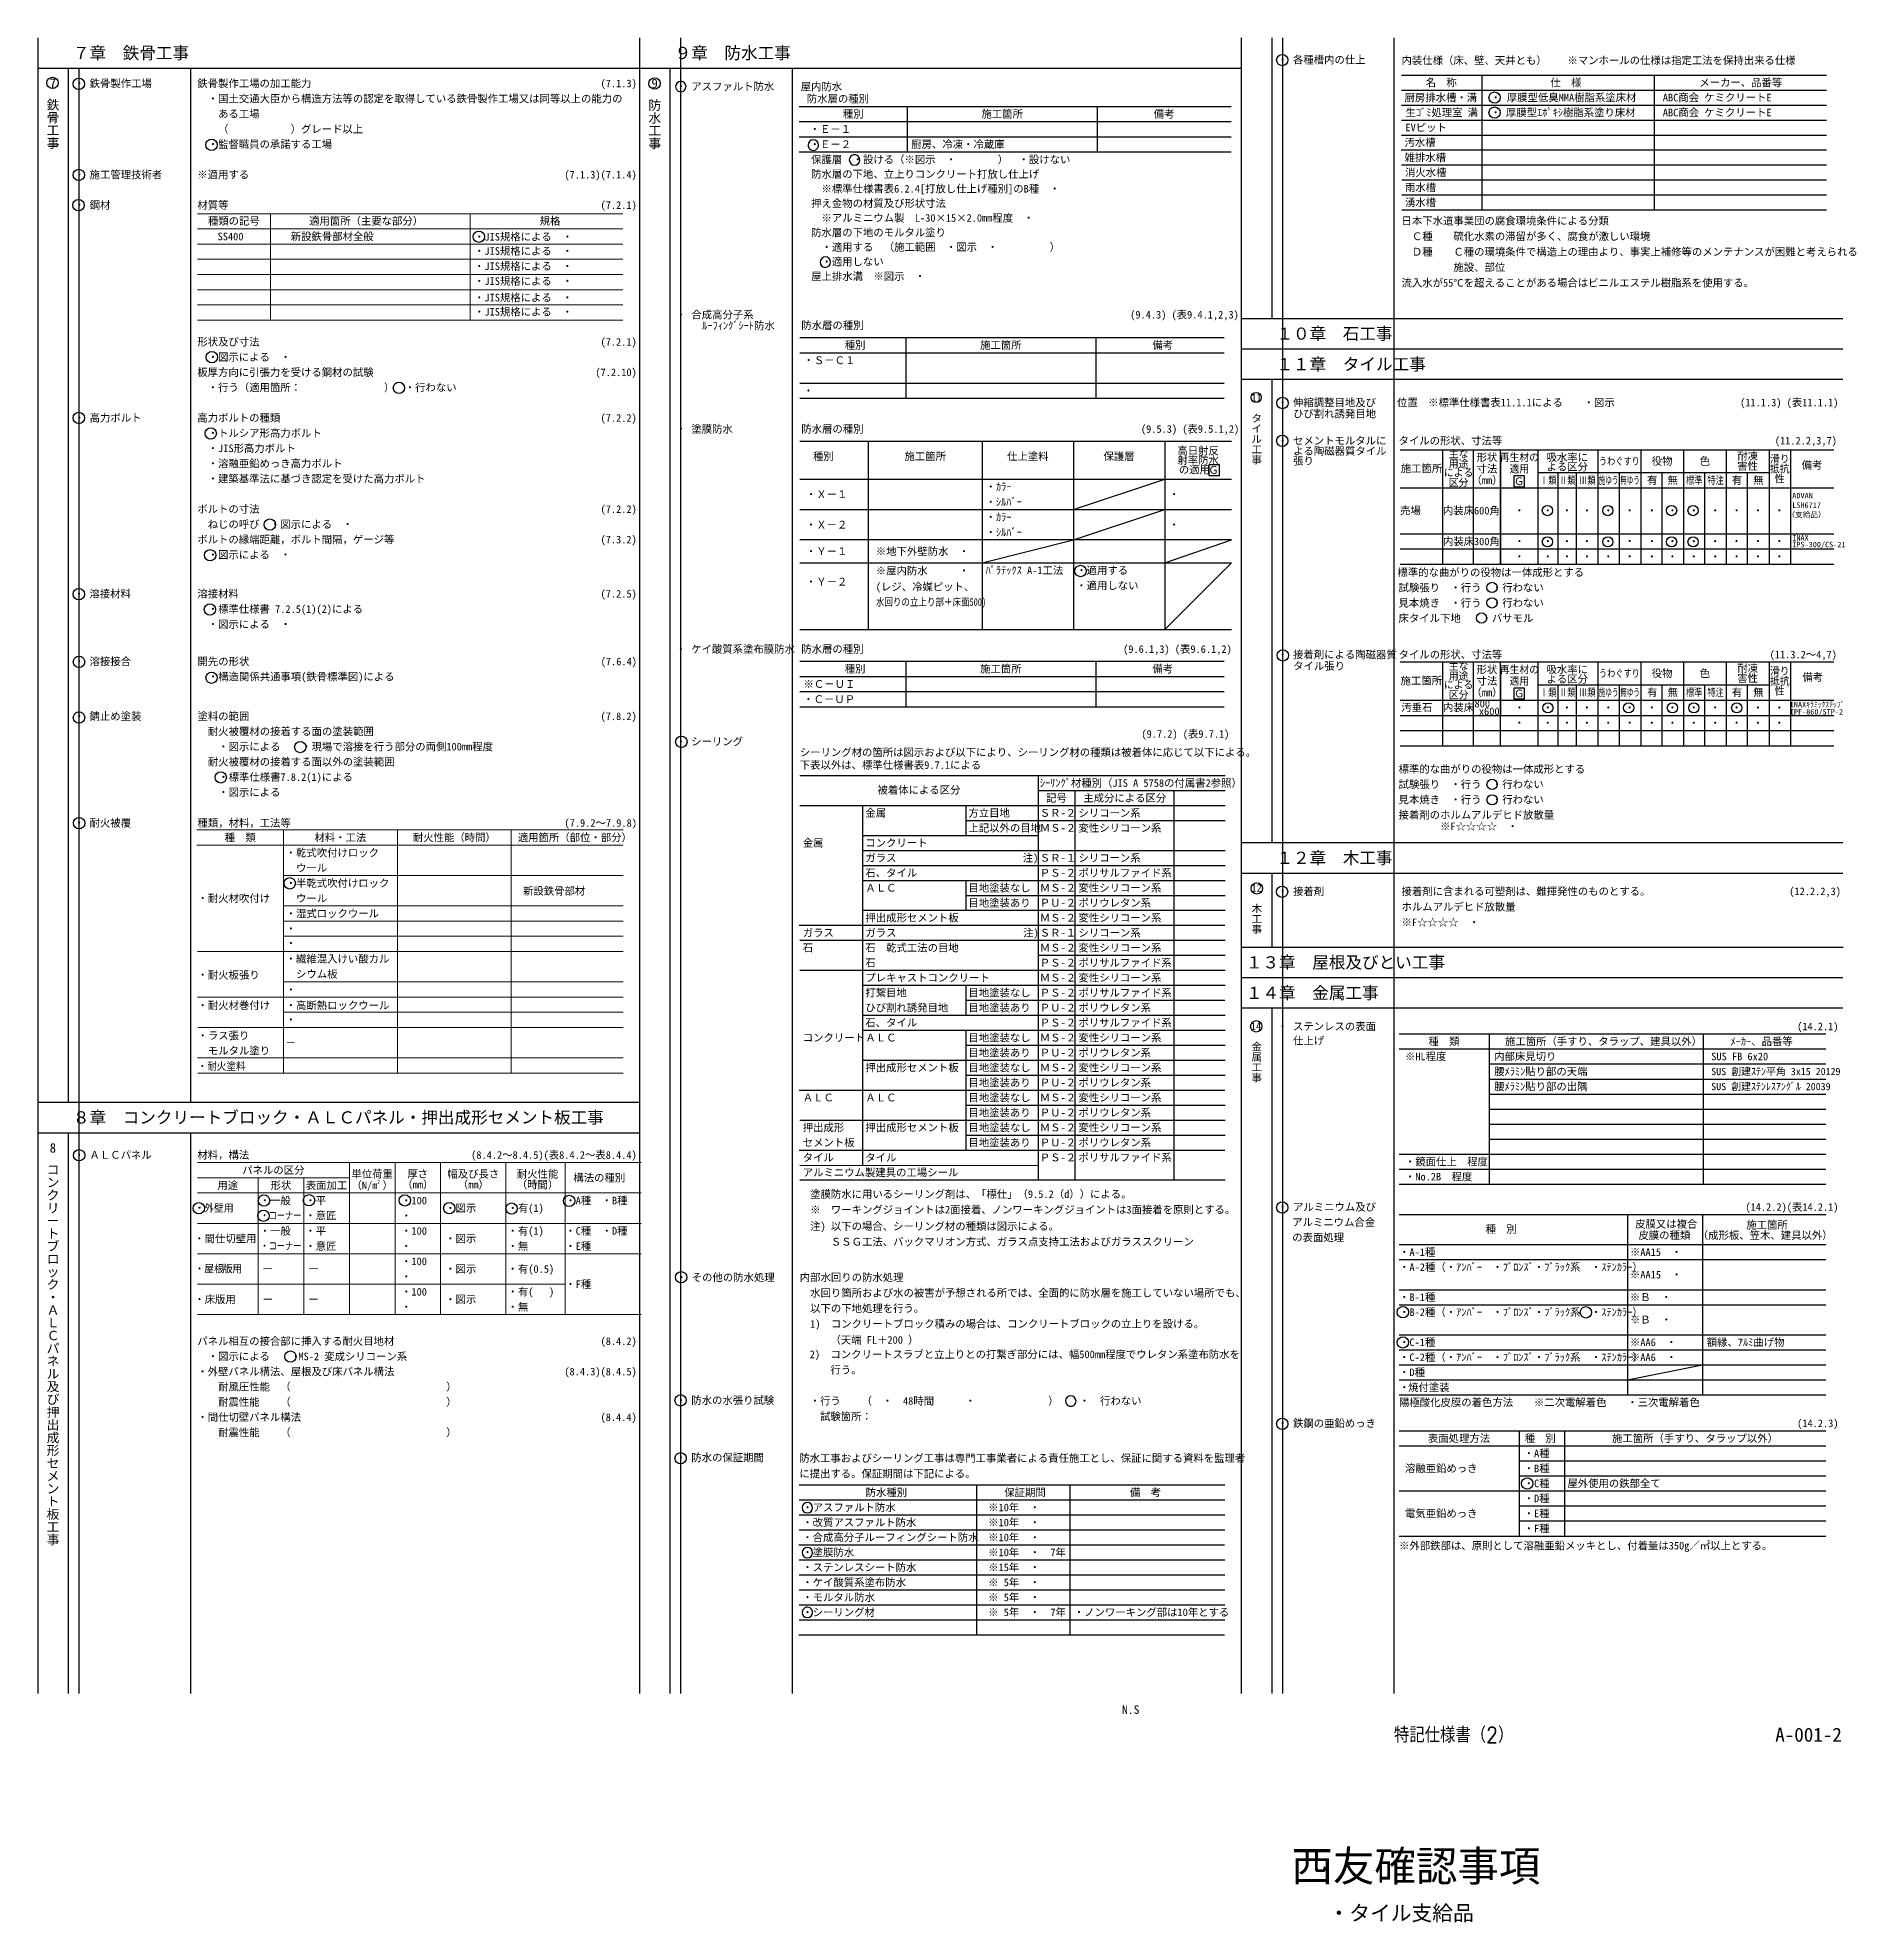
# Model space of a CAD drawing. Header units: millimetres. Extents: x 1 to 4376, y -95 to 584.
# Drawn here: x 1113 to 1711, y -36 to 584 of the extents above; entities that cross this region are included whole.
import ezdxf
from ezdxf.enums import TextEntityAlignment as Align

# ---------------------------------------------------------------- set-up
doc = ezdxf.new("R2010")
doc.units = ezdxf.units.MM
doc.header["$LTSCALE"] = 0.2
doc.layers.get('Defpoints').update_dxf_attribs({"color": 40})
for name, color, linetype in [('A_タイトル枠', 7, 'Continuous'), ('中枠', 6, 'Continuous'), ('文字', 7, 'Continuous'), ('文字2', 2, 'Continuous'), ('枠内記述', 3, 'Continuous'), ('表', 4, 'Continuous')]:
    doc.layers.add(name, color=color, linetype=linetype)
doc.styles.add('@ＭＳ ゴシック', font='@MS Gothic.ttf', dxfattribs={"width": 0.85})
doc.styles.add('_Gothic_', font='MS Gothic.ttf', dxfattribs={"height": 1})
doc.styles.get("Standard").update_dxf_attribs({"font": 'simplex.shx', "width": 0.8, "height": 700, "bigfont": 'extfont2.shx'})
doc.styles.add('ゴシック', font='MS Gothic.ttf', dxfattribs={"height": 4})
doc.styles.add('ＭＳ ゴシック', font='MS Gothic.ttf')
doc.styles.add('ＭＳ ゴシック1', font='MS Gothic.ttf', dxfattribs={"width": 0.85})

msp = doc.modelspace()

# ---------------------------------------------------------------- texts
at = {"layer": 'A_タイトル枠', "color": 3, "width": 0.9}
msp.add_text('特記仕様書（2）', height=5.1, dxfattribs=at).set_placement((1578.4, 25.94), align=Align.MIDDLE_CENTER)
at = {"layer": 'Defpoints', "style": 'ＭＳ ゴシック'}
for s, p in [('800', (1587.81, 365.13)), ('x600', (1590.11, 362.6))]:
    msp.add_text(s, height=2.5, dxfattribs=at).set_placement(p, align=Align.MIDDLE_CENTER)
for s, p in [('汚垂石', (1561.18, 363.85)), ('内装床', (1574.88, 363.85))]:
    msp.add_text(s, height=2.5, dxfattribs=at).set_placement(p, align=Align.MIDDLE_LEFT)
at = {"layer": '文字', "color": 7, "lineweight": -3, "style": '_Gothic_'}
for s, p in [('７章\u3000鉄骨工事', (1124.36, 579.12)), ('９章\u3000防水工事', (1322.24, 579.12)), ('１０章\u3000石工事', (1520.12, 486.81)), ('１１章\u3000タイル工事', (1520.12, 476.76)), ('１２章\u3000木工事', (1520.12, 314.42)), ('１３章\u3000屋根及びとい工事', (1510.07, 280.03)), ('１４章\u3000金属工事', (1510.07, 269.98)), ('８章\u3000コンクリートブロック・ＡＬＣパネル・押出成形セメント板工事', (1124.36, 229.04))]:
    msp.add_text(s, height=4, dxfattribs=at).set_placement(p, align=Align.MIDDLE_LEFT)
at = {"layer": '文字', "style": 'ＭＳ ゴシック'}
for s, height, p in [('・ 各種槽内の仕上', 2.5, (1520.45, 576.88)), ('内装仕様（床、壁、天井とも）\u3000\u3000※マンホールの仕様は指定工法を保持出来る仕様', 2.5, (1561.26, 576.68)), ('名\u3000称', 2.5, (1569.21, 569.38)), ('仕\u3000様', 2.5, (1610.19, 569.38)), ('メーカー、品番等', 2.5, (1659.18, 569.38)), ('・ アスファルト防水', 2.5, (1322.59, 568.09)), ('屋内防水', 2.5, (1363.7, 568.06)), ('防水層の種別', 2.5, (1365.7, 564.06)), ('厨房排水槽・溝', 2.5, (1562.24, 564.45)), ('・', 2.5, (1590.49, 564.45)), ('厚膜型低臭MMA樹脂系塗床材', 2.5, (1595.88, 564.45)), ('ABC商会 ケミクリートE', 2.5, (1647.18, 564.45)), ('生ｺﾞﾐ処理室 溝', 2.5, (1562.55, 559.53)), ('・ 厚膜型ｴﾎﾟｷｼ樹脂系塗り床材', 2.5, (1590.49, 559.53)), ('ABC商会 ケミクリートE', 2.5, (1647.18, 559.53)), ('\u3000・Ｅ－１', 2.5, (1363.2, 554.06)), ('EVピット', 2.5, (1562.55, 554.6)), ('\u3000保護層\u3000・設ける（※図示\u3000・\u3000\u3000\u3000\u3000）\u3000・設けない', 2.5, (1363.7, 544.06)), ('\u3000・Ｅ－２', 2.5, (1363.2, 549.06)), ('厨房、冷凍・冷蔵庫', 2.5, (1400.03, 549.06)), ('雑排水槽', 2.5, (1562.24, 544.74)), ('汚水槽', 2.5, (1562.24, 549.67)), ('\u3000防水層の下地、立上りコンクリート打放し仕上げ\u3000', 2.5, (1363.7, 539.26)), ('消火水槽', 2.5, (1562.4, 539.82)), ('\u3000\u3000※標準仕様書表6.2.4[打放し仕上げ種別]のB種\u3000・', 2.5, (1363.7, 534.46)), ('雨水槽', 2.5, (1562.4, 534.89)), ('\u3000押え金物の材質及び形状寸法', 2.5, (1363.7, 529.66)), ('湧水槽', 2.5, (1562.4, 529.96)), ('\u3000防水層の下地のモルタル塗り', 2.5, (1363.7, 520.06)), ('\u3000\u3000※アルミニウム製\u3000L-30×15×2.0mm程度\u3000・', 2.5, (1363.7, 524.86)), ('日本下水道事業団の腐食環境条件による分類', 2.5, (1561.26, 523.91)), ('\u3000\u3000・適用する\u3000（施工範囲\u3000・図示\u3000・\u3000\u3000\u3000\u3000\u3000）', 2.5, (1363.7, 515.26)), ('\u3000Ｃ種\u3000\u3000硫化水素の滞留が多く、腐食が激しい環境', 2.5, (1561.26, 518.81)), ('\u3000Ｄ種\u3000\u3000Ｃ種の環境条件で構造上の理由より、事実上補修等のメンテナンスが困難と考えられる', 2.5, (1561.26, 513.71)), ('\u3000\u3000・適用しない', 2.5, (1363.7, 510.46)), ('\u3000\u3000\u3000\u3000\u3000施設、部位', 2.5, (1561.26, 508.61)), ('\u3000屋上排水溝\u3000※図示\u3000・', 2.5, (1363.7, 505.66)), ('流入水が55℃を超えることがある場合はビニルエステル樹脂系を使用する。', 2.5, (1561.26, 503.51)), ('・ 合成高分子系', 2.5, (1322.62, 493.03)), ('\u3000ﾙｰﾌｨﾝｸﾞｼｰﾄ防水', 2.5, (1327.88, 489.44)), ('防水層の種別', 2.5, (1363.88, 489.53)), ('・Ｓ－Ｃ１', 2.5, (1364.59, 478.03)), ('・', 2.5, (1364.51, 468.03)), ('・ 伸縮調整目地及び', 2.5, (1520.48, 464.15)), ('位置\u3000※標準仕様書表11.1.1による\u3000\u3000・図示', 2.5, (1559.78, 464.15)), ('ひび割れ誘発目地', 2.5, (1525.61, 460.45)), ('・ 塗膜防水', 2.5, (1322.62, 455.45)), ('防水層の種別', 2.5, (1363.88, 455.45)), ('・ セメントモルタルに', 2.5, (1520.48, 451.6)), ('タイルの形状、寸法等', 2.5, (1560.28, 451.6)), ('張り', 2.5, (1525.61, 444.94)), ('よる陶磁器質タイル', 2.5, (1525.61, 448.21)), ('・Ｘ－１', 2.5, (1365.38, 433.95)), ('・ｶﾗｰ\u3000', 2.5, (1424.47, 436.45)), ('・', 2.5, (1484.77, 433.95)), ('・ｼﾙﾊﾞｰ', 2.5, (1424.47, 431.45)), ('・ｶﾗｰ\u3000', 2.5, (1424.47, 426.45)), ('・Ｘ－２', 2.5, (1365.38, 423.95)), ('・ｼﾙﾊﾞｰ', 2.5, (1424.47, 421.45)), ('・', 2.5, (1484.77, 423.95)), ('・Ｙ－１', 2.5, (1365.38, 415.2)), ('※地下外壁防水\u3000・', 2.5, (1388.38, 415.2)), ('※屋内防水\u3000\u3000\u3000・', 2.5, (1388.38, 408.85)), ('ﾊﾟﾗﾃｯｸｽ A-1工法', 2.5, (1424.47, 408.95)), ('・適用する', 2.5, (1454.3, 408.95)), ('\u3000標準的な曲がりの役物は一体成形とする', 2.5, (1556.51, 408.28)), ('・Ｙ－２', 2.5, (1365.38, 405.2)), ('(レジ、冷媒ピット、', 2.5, (1388.38, 403.54)), ('・適用しない', 2.5, (1454.3, 403.95)), ('試験張り\u3000・行う\u3000・行わない', 2.5, (1560.28, 403.26)), ('見本焼き\u3000・行う\u3000・行わない', 2.5, (1560.28, 398.23)), ('床タイル下地\u3000\u3000・バサモル', 2.5, (1560.28, 393.21)), ('・ ケイ酸質系塗布膜防水', 2.5, (1322.57, 383.06)), ('防水層の種別', 2.5, (1363.88, 383.06)), ('・ 接着剤による陶磁器質', 2.5, (1520.47, 381.26)), ('タイル張り', 2.5, (1525.61, 377.49)), ('タイルの形状、寸法等', 2.5, (1560.28, 381.26)), ('※Ｃ－ＵＩ', 2.5, (1364.59, 371.56)), ('・Ｃ－ＵＰ', 2.5, (1364.51, 366.56)), ('・ シーリング', 2.5, (1322.57, 352.65)), ('シーリング材の箇所は図示および以下により、シーリング材の種類は被着体に応じて以下による。', 2.5, (1363.38, 349.11)), ('下表以外は、標準仕様書表9.7.1による', 2.5, (1363.38, 344.93)), ('標準的な曲がりの役物は一体成形とする', 2.5, (1560.28, 343.59)), ('被着体による区分', 2.5, (1388.92, 336.74)), ('ｼｰﾘﾝｸﾞ材種別（JIS A 5758の付属書2参照）', 2.5, (1442.3, 339.02)), ('記号', 2.5, (1444.37, 334.09)), ('主成分による区分', 2.5, (1456.61, 334.09)), ('試験張り\u3000・行う\u3000・行わない', 2.5, (1560.28, 338.57)), ('見本焼き\u3000・行う\u3000・行わない', 2.5, (1560.28, 333.54)), ('金属', 2.5, (1384.95, 329.16)), ('方立目地', 2.5, (1418.84, 329.16)), ('ＳＲ-２', 2.5, (1442.3, 329.16)), ('シリコーン系', 2.5, (1455.02, 329.16)), ('接着剤のホルムアルデヒド放散量', 2.5, (1560.28, 328.52)), ('上記以外の目地', 2.5, (1418.84, 324.23)), ('ＭＳ-２', 2.5, (1442.3, 324.23)), ('変性シリコーン系', 2.5, (1455.02, 324.23)), ('\u3000\u3000\u3000\u3000※F☆☆☆☆\u3000・', 2.5, (1560.28, 324.76)), ('金属', 2.5, (1364.36, 319.31)), ('コンクリート', 2.5, (1384.95, 319.31)), ('石、タイル', 2.5, (1384.95, 309.45)), ('ガラス', 2.5, (1384.95, 314.38)), ('注)', 2.5, (1436.7, 314.38)), ('ＳＲ-１', 2.5, (1442.3, 314.38)), ('ＰＳ-２', 2.5, (1442.3, 309.45)), ('ポリサルファイド系', 2.5, (1455.02, 309.45)), ('シリコーン系', 2.5, (1455.02, 314.38)), ('ＡＬＣ', 2.5, (1384.95, 304.53)), ('目地塗装なし', 2.5, (1418.84, 304.53)), ('ＭＳ-２', 2.5, (1442.3, 304.53)), ('変性シリコーン系', 2.5, (1455.02, 304.53)), ('・ 接着剤', 2.5, (1520.46, 303.39)), ('接着剤に含まれる可塑剤は、難揮発性のものとする。', 2.5, (1561.26, 303.39)), ('目地塗装あり', 2.5, (1418.84, 299.6)), ('ＰＵ-２', 2.5, (1442.3, 299.6)), ('ポリウレタン系', 2.5, (1455.02, 299.6)), ('ホルムアルデヒド放散量', 2.5, (1561.26, 298.3)), ('押出成形セメント板', 2.5, (1384.95, 294.67)), ('注)', 2.5, (1436.84, 289.75)), ('ＭＳ-２', 2.5, (1442.3, 294.67)), ('変性シリコーン系', 2.5, (1455.02, 294.67)), ('※F☆☆☆☆\u3000・', 2.5, (1561.26, 293.2)), ('石', 2.5, (1364.36, 284.82)), ('ガラス', 2.5, (1364.36, 289.75)), ('石\u3000乾式工法の目地', 2.5, (1384.95, 284.82)), ('ガラス', 2.5, (1384.95, 289.75)), ('ＭＳ-２', 2.5, (1442.3, 284.82)), ('ＳＲ-１', 2.5, (1442.3, 289.75)), ('変性シリコーン系', 2.5, (1455.02, 284.82)), ('シリコーン系', 2.5, (1455.02, 289.75)), ('石', 2.5, (1384.95, 279.89)), ('ＰＳ-２', 2.5, (1442.3, 279.89)), ('ポリサルファイド系', 2.5, (1455.02, 279.89)), ('プレキャストコンクリート', 2.5, (1384.95, 274.97)), ('ＭＳ-２', 2.5, (1442.3, 274.97)), ('変性シリコーン系', 2.5, (1455.02, 274.97)), ('打繋目地', 2.5, (1384.95, 270.04)), ('ひび割れ誘発目地', 2.5, (1384.95, 265.11)), ('目地塗装なし', 2.5, (1418.84, 270.04)), ('目地塗装あり', 2.5, (1418.84, 265.11)), ('ＰＳ-２', 2.5, (1442.3, 270.04)), ('ポリサルファイド系', 2.5, (1455.02, 270.04)), ('ポリウレタン系', 2.5, (1455.02, 265.11)), ('石、タイル', 2.5, (1384.95, 260.19)), ('ＰＵ-２', 2.5, (1442.3, 265.11)), ('ＰＳ-２', 2.5, (1442.3, 260.19)), ('ポリサルファイド系', 2.5, (1455.02, 260.19)), ('・ ステンレスの表面', 2.5, (1520.46, 258.96)), ('コンクリート', 2.5, (1364.36, 255.26)), ('ＡＬＣ', 2.5, (1384.95, 255.26)), ('目地塗装なし', 2.5, (1418.84, 255.26)), ('ＭＳ-２', 2.5, (1442.3, 255.26)), ('変性シリコーン系', 2.5, (1455.02, 255.26)), ('仕上げ', 2.5, (1525.6, 254.28)), ('目地塗装あり', 2.5, (1418.84, 250.33)), ('ＰＵ-２', 2.5, (1442.3, 250.33)), ('ポリウレタン系', 2.5, (1455.02, 250.33)), ('※HL程度', 2.5, (1562.38, 249.08)), ('内部床見切り', 2.5, (1591.72, 249.08)), ('SUS FB 6x20', 2.5, (1663.11, 249.08)), ('押出成形セメント板', 2.5, (1384.95, 245.4)), ('目地塗装なし', 2.5, (1418.84, 245.4)), ('目地塗装あり', 2.5, (1418.84, 240.48)), ('ＭＳ-２', 2.5, (1442.3, 245.4)), ('ＰＵ-２', 2.5, (1442.3, 240.48)), ('変性シリコーン系', 2.5, (1455.02, 245.4)), ('ポリウレタン系', 2.5, (1455.02, 240.48)), ('ＡＬＣ', 2.5, (1364.36, 235.55)), ('ＡＬＣ', 2.5, (1384.95, 235.55)), ('目地塗装なし', 2.5, (1418.84, 235.55)), ('ＭＳ-２', 2.5, (1442.3, 235.55)), ('変性シリコーン系', 2.5, (1455.02, 235.55)), ('目地塗装あり', 2.5, (1418.84, 230.62)), ('ＰＵ-２', 2.5, (1442.3, 230.62)), ('ポリウレタン系', 2.5, (1455.02, 230.62)), ('押出成形', 2.5, (1364.36, 225.7)), ('押出成形セメント板', 2.5, (1384.95, 225.7)), ('目地塗装なし', 2.5, (1418.84, 225.7)), ('ＭＳ-２', 2.5, (1442.3, 225.7)), ('変性シリコーン系', 2.5, (1455.02, 225.7)), ('セメント板', 2.5, (1364.36, 220.77)), ('タイル', 2.5, (1364.36, 215.84)), ('タイル', 2.5, (1384.93, 215.84)), ('目地塗装あり', 2.5, (1418.84, 220.77)), ('ＰＵ-２', 2.5, (1442.3, 220.77)), ('ＰＳ-２', 2.5, (1442.3, 215.84)), ('ポリウレタン系', 2.5, (1455.02, 220.77)), ('ポリサルファイド系', 2.5, (1455.02, 215.84)), ('アルミニウム製建具の工場シール', 2.5, (1364.36, 210.92)), ('・鏡面仕上\u3000程度', 2.5, (1562.38, 214.48)), ('・No.2B\u3000程度', 2.5, (1562.38, 209.54)), ('\u3000塗膜防水に用いるシーリング剤は、「標仕」（9.5.2（d））による。', 2.5, (1363.38, 203.79)), ('\u3000※\u3000ワーキングジョイントは2面接着、ノンワーキングジョイントは3面接着を原則とする。', 2.5, (1363.38, 198.69)), ('・ アルミニウム及び', 2.5, (1520.46, 199.56)), ('\u3000注) 以下の場合、シーリング材の種類は図示による。', 2.5, (1363.38, 193.23)), ('アルミニウム合金', 2.5, (1525.31, 194.56)), ('\u3000\u3000\u3000ＳＳＧ工法、バックマリオン方式、ガラス点支持工法およびガラススクリーン', 2.5, (1363.38, 188.13)), ('の表面処理', 2.5, (1525.31, 189.56)), ('・A-1種', 2.5, (1560.45, 184.74)), ('※AA15\u3000・', 2.5, (1636.37, 184.74)), ('・A-2種（・ｱﾝﾊﾞｰ\u3000・ﾌﾞﾛﾝｽﾞ・ﾌﾞﾗｯｸ系\u3000・ｽﾃﾝｶﾗｰ）', 2.5, (1560.45, 179.79)), ('・ その他の防水処理', 2.5, (1322.74, 176.42)), ('内部水回りの防水処理', 2.5, (1363.38, 176.42)), ('※AA15\u3000・', 2.5, (1636.37, 177.32)), ('\u3000水回り箇所および水の被害が予想される所では、全面的に防水層を施工していない場所でも、', 2.5, (1363.38, 171.32)), ('\u3000以下の下地処理を行う。', 2.5, (1363.38, 166.22)), ('・B-1種', 2.5, (1560.45, 169.91)), ('※Ｂ\u3000・', 2.5, (1636.37, 169.91)), ('\u30001)\u3000コンクリートブロック積みの場合は、コンクリートブロックの立上りを設ける。', 2.5, (1363.38, 161.12)), ('・B-2種（・ｱﾝﾊﾞｰ\u3000・ﾌﾞﾛﾝｽﾞ・ﾌﾞﾗｯｸ系\u3000・ｽﾃﾝｶﾗｰ）', 2.5, (1560.45, 164.97)), ('※Ｂ\u3000・', 2.5, (1636.37, 162.5)), ('\u3000\u3000\u3000（天端 FL＋200 ）', 2.5, (1363.23, 155.85)), ('・C-1種', 2.5, (1560.45, 155.08)), ('※AA6\u3000・', 2.5, (1636.37, 155.08)), ('額縁、ｱﾙﾐ曲げ物', 2.5, (1661.62, 155.08)), ('\u30002)\u3000コンクリートスラブと立上りとの打繋ぎ部分には、幅500mm程度でウレタン系塗布防水を', 2.5, (1363.23, 151.1)), ('・C-2種（・ｱﾝﾊﾞｰ\u3000・ﾌﾞﾛﾝｽﾞ・ﾌﾞﾗｯｸ系\u3000・ｽﾃﾝｶﾗｰ）', 2.5, (1560.45, 150.14)), ('※AA6\u3000・', 2.5, (1636.37, 150.14)), ('\u3000\u3000\u3000行う。', 2.5, (1363.23, 146)), ('・D種', 2.5, (1560.45, 145.2)), ('・ 防水の水張り試験', 2.5, (1322.59, 136)), ('\u3000・行う\u3000\u3000（\u3000・\u300048時間\u3000\u3000\u3000・\u3000\u3000\u3000\u3000\u3000\u3000\u3000）\u3000\u3000・\u3000行わない', 2.5, (1363.23, 135.8)), ('陽極酸化皮膜の着色方法\u3000\u3000※二次電解着色\u3000\u3000・三次電解着色', 2.5, (1560.45, 135.32)), ('・', 2.5, (1560.45, 140.26)), ('焼付塗装', 2.5, (1563.44, 140.26)), ('\u3000\u3000試験箇所：', 2.5, (1363.23, 130.7)), ('・ 鉄鋼の亜鉛めっき', 2.5, (1520.46, 128.43)), ('・ 防水の保証期間', 2.5, (1322.59, 117.16)), ('防水工事およびシーリング工事は専門工事業者による責任施工とし、保証に関する資料を監理者', 2.5, (1363.23, 116.96)), ('・A種', 2.5, (1601.42, 118.54)), ('に提出する。保証期間は下記による。', 2.5, (1363.23, 111.86)), ('溶融亜鉛めっき', 2.5, (1562.38, 113.6)), ('・B種', 2.5, (1601.42, 113.6)), ('防水種別', 2.5, (1385.02, 105.68)), ('保証期間', 2.5, (1430.61, 105.68)), ('備\u3000考', 2.5, (1471.94, 105.68)), ('・C種', 2.5, (1601.42, 108.66)), ('屋外使用の鉄部全て', 2.5, (1615.79, 108.66)), ('・アスファルト防水', 2.5, (1364.21, 100.76)), ('※10年\u3000・', 2.5, (1425.33, 100.76)), ('電気亜鉛めっき', 2.5, (1562.38, 98.78)), ('・D種', 2.5, (1601.42, 103.72)), ('・E種', 2.5, (1601.42, 98.78)), ('・改質アスファルト防水', 2.5, (1364.21, 95.83)), ('※10年\u3000・', 2.5, (1425.33, 95.83)), ('・F種', 2.5, (1601.42, 93.83)), ('・合成高分子ルーフィングシート防水', 2.5, (1364.21, 90.9)), ('・塗膜防水', 2.5, (1364.21, 85.98)), ('※10年\u3000・', 2.5, (1425.33, 90.9)), ('※10年\u3000・\u30007年', 2.5, (1425.33, 85.98)), ('※外部鉄部は、原則として溶融亜鉛メッキとし、付着量は350g／㎡以上とする。', 2.5, (1560.45, 88.19)), ('・ステンレスシート防水', 2.5, (1364.21, 81.05)), ('※15年\u3000・', 2.5, (1425.33, 81.05)), ('・ケイ酸質系塗布防水', 2.5, (1364.21, 76.12)), ('※ 5年\u3000・', 2.5, (1425.33, 76.12)), ('・モルタル防水', 2.5, (1364.21, 71.19)), ('※ 5年\u3000・', 2.5, (1425.33, 71.19)), ('・シーリング材', 2.5, (1364.21, 66.27)), ('※ 5年\u3000・\u30007年', 2.5, (1425.33, 66.27)), ('・ノンワーキング部は10年とする', 2.5, (1453.48, 66.27)), ('西友確認事項', 10, (1525.07, -17.2)), ('・タイル支給品', 5, (1537.26, -32.62))]:
    msp.add_text(s, height=height, dxfattribs=at).set_placement(p, align=Align.MIDDLE_LEFT)
at = {"layer": '文字', "color": 7, "linetype": 'Continuous', "lineweight": 13, "style": 'ＭＳ ゴシック1'}
for s, height, p in [('7', 3.08, (1117.77, 569.2)), ('9', 3.08, (1315.65, 569.09)), ('種類の記号', 2.5, (1177.27, 523.86)), ('適用箇所（主要な部分）', 2.5, (1220.77, 523.86)), ('規格', 2.5, (1281.25, 523.86)), ('種\u3000類', 2.5, (1179.36, 321.1)), ('材料・工法', 2.5, (1212.3, 321.1)), ('適用箇所（部位・部分）', 2.5, (1289.41, 321.1)), ('8', 3.08, (1117.77, 219.01)), ('パネルの区分', 2.5, (1190.27, 211.69)), ('単位荷重', 2.5, (1222.77, 210.44)), ('厚さ', 2.5, (1237.77, 210.44)), ('幅及び長さ', 2.5, (1256.02, 210.44)), ('用途', 2.5, (1175.27, 206.69)), ('形状', 2.5, (1192.77, 206.69)), ('表面加工', 2.5, (1207.77, 206.69)), ('（N/m ）', 2.5, (1222.77, 206.69)), ('（mm）', 2.5, (1237.77, 206.94)), ('（mm）', 2.5, (1256.02, 206.94))]:
    msp.add_text(s, height=height, dxfattribs=at).set_placement(p, align=Align.MIDDLE_CENTER)
for s, p in [('・ 鉄骨製作工場', (1124.74, 569.09)), ('鉄骨製作工場の加工能力', (1165.27, 569.09)), ('\u3000・国土交通大臣から構造方法等の認定を取得している鉄骨製作工場又は同等以上の能力の', (1165.27, 564.09)), ('\u3000\u3000ある工場', (1165.27, 559.09)), ('\u3000\u3000（\u3000\u3000\u3000\u3000\u3000\u3000）グレード以上', (1165.27, 554.09)), ('\u3000・監督職員の承諾する工場', (1165.27, 549.09)), ('・ 施工管理技術者', (1124.74, 539.09)), ('※適用する', (1165.27, 539.09)), ('・ 鋼材', (1124.74, 529.09)), ('材質等', (1165.27, 529.09)), ('・JIS規格による\u3000・', (1256.27, 518.66)), ('・JIS規格による\u3000・', (1256.27, 513.98)), ('・JIS規格による\u3000・', (1256.27, 508.98)), ('・JIS規格による\u3000・', (1256.27, 504.08)), ('・JIS規格による\u3000・', (1256.27, 498.66)), ('・JIS規格による\u3000・', (1256.27, 493.98)), ('形状及び寸法', (1165.27, 484.09)), ('\u3000・図示による\u3000・', (1165.27, 479.09)), ('板厚方向に引張力を受ける鋼材の試験', (1165.27, 474.09)), ('\u3000・行う（適用箇所：\u3000\u3000\u3000\u3000\u3000\u3000\u3000\u3000）\u3000・行わない', (1165.27, 469.09)), ('・ 高力ボルト', (1124.74, 459.09)), ('高力ボルトの種類', (1165.27, 459.09)), ('\u3000・トルシア形高力ボルト', (1165.27, 454.09)), ('\u3000・JIS形高力ボルト', (1165.27, 449.09)), ('\u3000・溶融亜鉛めっき高力ボルト', (1165.27, 444.09)), ('\u3000・建築基準法に基づき認定を受けた高力ボルト', (1165.27, 439.09)), ('ボルトの寸法', (1165.27, 429.09)), ('\u3000ねじの呼び\u3000・図示による\u3000・', (1165.27, 424.09)), ('ボルトの縁端距離，ボルト間隔，ゲージ等', (1165.27, 419.09)), ('\u3000・図示による\u3000・', (1165.27, 414.09)), ('・ 溶接材料', (1124.66, 401.23)), ('溶接材料', (1165.27, 401.23)), ('\u3000・標準仕様書 7.2.5(1)(2)による', (1165.27, 396.23)), ('\u3000・図示による\u3000・', (1165.27, 391.23)), ('・ 溶接接合', (1124.71, 378.99)), ('開先の形状', (1165.32, 378.99)), ('\u3000・構造関係共通事項(鉄骨標準図)による', (1165.32, 373.99)), ('・ 錆止め塗装', (1124.71, 360.97)), ('\u3000\u3000・図示による\u3000\u3000・現場で溶接を行う部分の両側100mm程度', (1165.32, 350.97)), ('\u3000\u3000・標準仕様書7.8.2(1)による', (1165.32, 340.97)), ('\u3000\u3000・図示による', (1165.32, 335.97)), ('・ 耐火被覆', (1124.71, 325.88)), ('・乾式吹付けロック', (1194.32, 316.08)), ('\u3000ウール', (1194.32, 311.08)), ('・半乾式吹付けロック', (1194.32, 306.08)), ('・耐火材吹付け', (1165.32, 301.08)), ('・湿式ロックウール ', (1194.32, 296.08)), ('\u3000ウール ', (1194.32, 301.08)), ('・', (1194.32, 291.11)), ('・', (1194.32, 286.32)), ('・繊維混入けい酸カル', (1194.32, 281.18)), ('・耐火板張り ', (1165.32, 275.88)), ('\u3000シウム板 ', (1194.32, 276.18)), ('・耐火材巻付け ', (1165.32, 265.88)), ('・', (1194.32, 271.06)), ('・高断熱ロックウール ', (1194.32, 265.88)), ('・', (1194.32, 261.18)), ('・ラス張り', (1165.32, 255.96)), ('\u3000モルタル塗り ', (1165.32, 250.96)), ('－', (1194.32, 253.68)), ('・ ＡＬＣパネル', (1124.69, 216.69)), ('材料，構法', (1165.27, 216.69)), ('耐火性能', (1270.33, 210.44)), ('構法の種別', (1288.92, 209.19)), ('（時間）', (1270.33, 206.94)), ('・一般', (1185.77, 201.69)), ('・平', (1200.77, 201.69)), ('・100', (1232.27, 201.69)), ('・図示', (1246.77, 199.19)), ('・有(1)', (1267.27, 199.19)), ('・A種\u3000・B種', (1286.27, 201.69)), ('・一般', (1185.77, 191.69)), ('・平', (1200.77, 191.69)), ('・', (1232.27, 196.69)), ('・100', (1232.27, 191.69)), ('・有(1)', (1267.27, 191.69)), ('・C種\u3000・D種', (1286.27, 191.69)), ('・間仕切壁用', (1164.24, 189.19)), ('・意匠', (1200.77, 186.69)), ('・', (1232.27, 186.69)), ('・図示', (1246.77, 189.19)), ('・無', (1267.27, 186.69)), ('・E種', (1286.27, 186.69)), ('・100', (1232.27, 181.69)), ('・図示', (1246.77, 179.19)), ('・有(0.5)', (1267.27, 179.19)), ('ー', (1186.77, 179.19)), ('ー', (1201.77, 179.19)), ('・', (1232.27, 176.69)), ('・F種', (1286.27, 174.19)), ('・床版用', (1164.27, 169.19)), ('ー', (1186.77, 169.19)), ('ー', (1201.77, 169.19)), ('・100', (1232.27, 171.69)), ('・図示', (1246.77, 169.19)), ('・有(\u3000 )', (1267.27, 171.69)), ('・無', (1267.27, 166.69)), ('・', (1232.27, 166.69)), ('パネル相互の接合部に挿入する耐火目地材', (1165.27, 155.44)), ('\u3000・図示による\u3000\u3000・', (1165.27, 150.44)), ('・外壁パネル構法、屋根及び床パネル構法', (1165.27, 145.44)), ('\u3000\u3000耐風圧性能\u3000（\u3000\u3000\u3000\u3000\u3000\u3000\u3000\u3000\u3000\u3000\u3000\u3000\u3000\u3000\u3000）', (1165.27, 140.44)), ('\u3000\u3000耐震性能\u3000\u3000（\u3000\u3000\u3000\u3000\u3000\u3000\u3000\u3000\u3000\u3000\u3000\u3000\u3000\u3000\u3000）', (1165.27, 135.44)), ('・間仕切壁パネル構法', (1165.27, 130.44)), ('\u3000\u3000耐震性能\u3000\u3000（\u3000\u3000\u3000\u3000\u3000\u3000\u3000\u3000\u3000\u3000\u3000\u3000\u3000\u3000\u3000）', (1165.27, 125.44))]:
    msp.add_text(s, height=2.5, dxfattribs=at).set_placement(p, align=Align.MIDDLE_LEFT)
for s, p in [('(7.1.3)', (1309.77, 569.09)), ('(7.1.3)(7.1.4)', (1309.77, 539.09)), ('(7.2.1)', (1309.77, 529.09)), ('(7.2.1)', (1309.77, 484.09)), ('(7.2.10)', (1309.77, 474.09)), ('(7.2.2)', (1309.77, 459.09)), ('(7.2.2)', (1309.77, 429.09)), ('(7.3.2)', (1309.77, 419.09)), ('(7.2.5)', (1309.77, 401.23)), ('(7.6.4)', (1309.82, 378.99)), ('(7.8.2)', (1309.77, 360.97)), ('(8.4.2～8.4.5)(表8.4.2～表8.4.4)', (1309.77, 216.69)), ('(8.4.2)', (1309.77, 155.44)), ('(8.4.3)(8.4.5)', (1309.77, 145.44)), ('(8.4.4)', (1309.77, 130.44))]:
    msp.add_text(s, height=2.5, dxfattribs=at).set_placement(p, align=Align.MIDDLE_RIGHT)
at = {"layer": '文字', "color": 7, "linetype": 'Continuous', "lineweight": 13, "style": '@ＭＳ ゴシック'}
for s, height, p in [('鉄骨工事', 3.077, (1117.77, 564.2)), ('防水工事', 3.077, (1315.65, 564.09)), ('コンクリートブロック・ＡＬＣパネル及び押出成形セメント板工事', 3.0769, (1117.77, 214.01))]:
    msp.add_text(s, height=height, rotation=270, dxfattribs=at).set_placement(p, align=Align.MIDDLE_LEFT)
at = {"layer": '文字', "style": 'ＭＳ ゴシック'}
for s, p in [('種別', (1380.95, 559.06)), ('施工箇所', (1429.95, 559.06)), ('備考', (1483.2, 559.06)), ('種別', (1381.56, 483.03)), ('施工箇所', (1429.5, 483.03)), ('備考', (1482.75, 483.03)), ('11', (1513.56, 465.75)), ('種別', (1371.13, 446.45)), ('施工箇所', (1404.63, 446.45)), ('仕上塗料', (1438.38, 446.45)), ('保護層', (1468.38, 446.45)), ('射率防水', (1494.38, 445.2)), ('高日射反', (1494.38, 448.32)), ('形状', (1589.35, 446.13)), ('吸水率に', (1615.76, 446.13)), ('役物', (1646.95, 444.87)), ('色', (1661.01, 444.87)), ('耐凍', (1675.07, 446.5)), ('の適用', (1493.13, 442.07)), ('Ｇ', (1499.42, 441.96)), ('寸法', (1589.35, 442.36)), ('（mm）', (1589.35, 438.59)), ('よる区分', (1615.76, 442.99)), ('有', (1643.7, 438.59)), ('無', (1650.46, 438.59)), ('有', (1671.56, 438.59)), ('害性', (1675.07, 443.24)), ('無', (1678.59, 438.59)), ('備考', (1696.28, 443.61)), ('Ｇ', (1599.93, 438.23)), ('・', (1600.01, 428.61)), ('・', (1609.35, 428.61)), ('・', (1615.64, 428.61)), ('・', (1622.21, 428.61)), ('・', (1629.24, 428.61)), ('・', (1636.28, 428.61)), ('・', (1643.57, 428.61)), ('・', (1650.34, 428.61)), ('・', (1657.37, 428.61)), ('・', (1664.4, 428.61)), ('・', (1671.43, 428.61)), ('・', (1678.46, 428.61)), ('・', (1685.49, 428.61)), ('・', (1600.01, 418.5)), ('・', (1609.35, 418.5)), ('・', (1615.64, 418.5)), ('・', (1622.21, 418.5)), ('・', (1629.24, 418.5)), ('・', (1636.28, 418.5)), ('・', (1643.57, 418.5)), ('・', (1650.34, 418.5)), ('・', (1657.37, 418.5)), ('・', (1664.4, 418.5)), ('・', (1671.43, 418.5)), ('・', (1678.46, 418.5)), ('・', (1685.49, 418.5)), ('・', (1600.01, 413.48)), ('・', (1609.35, 413.48)), ('・', (1615.64, 413.48)), ('・', (1622.21, 413.48)), ('・', (1629.24, 413.48)), ('・', (1636.28, 413.48)), ('・', (1643.57, 413.48)), ('・', (1650.34, 413.48)), ('・', (1657.37, 413.48)), ('・', (1664.4, 413.48)), ('・', (1671.43, 413.48)), ('・', (1678.46, 413.48)), ('・', (1685.49, 413.48)), ('種別', (1381.56, 376.56)), ('施工箇所', (1429.5, 376.56)), ('備考', (1482.75, 376.56)), ('耐凍', (1675.07, 376.72)), ('形状', (1589.35, 376.34)), ('寸法', (1589.35, 372.57)), ('吸水率に', (1615.76, 376.34)), ('よる区分', (1615.76, 373.2)), ('役物', (1646.95, 375.08)), ('色', (1661.01, 375.08)), ('害性', (1675.07, 373.45)), ('備考', (1696.46, 373.83)), ('（mm）', (1589.35, 368.81)), ('Ｇ', (1599.93, 368.44)), ('有', (1643.7, 368.81)), ('無', (1650.46, 368.81)), ('有', (1671.56, 368.81)), ('無', (1678.59, 368.81)), ('・', (1600.01, 363.78)), ('・', (1609.35, 363.78)), ('・', (1615.64, 363.78)), ('・', (1622.21, 363.78)), ('・', (1629.24, 363.78)), ('・', (1636.28, 363.78)), ('・', (1643.57, 363.78)), ('・', (1650.34, 363.78)), ('・', (1657.37, 363.78)), ('・', (1664.4, 363.78)), ('・', (1671.43, 363.78)), ('・', (1678.46, 363.78)), ('・', (1685.49, 363.78)), ('・', (1600.01, 358.76)), ('・', (1609.35, 358.76)), ('・', (1615.64, 358.76)), ('・', (1622.21, 358.76)), ('・', (1629.24, 358.76)), ('・', (1636.28, 358.76)), ('・', (1643.57, 358.76)), ('・', (1650.34, 358.76)), ('・', (1657.37, 358.76)), ('・', (1664.4, 358.76)), ('・', (1671.43, 358.76)), ('・', (1678.46, 358.76)), ('・', (1685.49, 358.76)), ('12', (1513.58, 304.5)), ('14', (1513.36, 258.98)), ('種\u3000類', (1575.23, 254.02)), ('施工箇所（手すり、タラップ、建具以外）', (1627.67, 254.02)), ('ﾒｰｶｰ、品番等', (1679.66, 254.02)), ('皮膜又は複合', (1648.31, 193.98)), ('皮膜の種類', (1647.69, 190.27)), ('（成形板、笠木、建具以外）', (1680.85, 190.27)), ('表面処理方法', (1580.17, 123.49)), ('種\u3000別', (1606.86, 123.49)), ('施工箇所（手すり、タラップ以外）', (1657.76, 123.49))]:
    msp.add_text(s, height=2.5, dxfattribs=at).set_placement(p, align=Align.MIDDLE_CENTER)
for s, p in [('(9.4.3) (表9.4.1,2,3)', (1507.75, 493.03)), ('(11.1.3) (表11.1.1)', (1704.92, 464.15)), ('(9.5.3) (表9.5.1,2)', (1507.88, 455.45)), ('(11.2.2,3,7)', (1704.42, 451.6)), ('(9.6.1,3) (表9.6.1,2)', (1505.43, 383.06)), ('(11.3.2～4,7)', (1704.42, 381.26)), ('(9.7.2) (表9.7.1)', (1504.64, 355.15)), ('(12.2.2,3)', (1705.76, 303.39)), ('(14.2.1)', (1704.95, 258.96)), ('(14.2.2)(表14.2.1)', (1704.95, 199.56)), ('(14.2.3)', (1704.95, 128.43))]:
    msp.add_text(s, height=2.5, dxfattribs=at).set_placement(p, align=Align.MIDDLE_RIGHT)
at = {"layer": '文字', "style": '@ＭＳ ゴシック'}
for s, p in [('タイル工事', (1513.56, 460.73)), ('木工事', (1513.58, 299.5)), ('金属工事', (1513.56, 254.08))]:
    msp.add_text(s, height=2.5, rotation=270, dxfattribs=at).set_placement(p, align=Align.MIDDLE_LEFT)
at = {"layer": '文字', "style": 'ＭＳ ゴシック'}
for s, width, p in [('主な', 0.923077, (1580.03, 447.26)), ('再生材の', 0.923077, (1600.01, 446.13)), ('うわぐすり', 0.769231, (1632.89, 444.87)), ('滑り', 0.923077, (1685.62, 445.62)), ('による', 0.923077, (1580.03, 441.1)), ('用途', 0.923077, (1580.03, 443.99)), ('適用', 0.923077, (1599.99, 442.36)), ('Ⅰ類', 0.769231, (1609.47, 438.59)), ('Ⅱ類', 0.769231, (1615.76, 438.59)), ('Ⅲ類', 0.769231, (1622.34, 438.59)), ('施ゆう', 0.615385, (1629.37, 438.59)), ('無ゆう', 0.615385, (1636.4, 438.59)), ('標準', 0.769231, (1657.5, 438.59)), ('特注', 0.769231, (1664.53, 438.59)), ('抵抗', 0.923077, (1685.62, 442.36)), ('性', 0.923077, (1685.62, 439.09)), ('区分', 0.923077, (1580.03, 437.84)), ('主な', 0.923077, (1580.03, 377.47)), ('による', 0.923077, (1580.03, 371.32)), ('用途', 0.923077, (1580.03, 374.21)), ('再生材の', 0.923077, (1600.01, 376.34)), ('適用', 0.923077, (1599.99, 372.57)), ('うわぐすり', 0.769231, (1632.89, 375.08)), ('抵抗', 0.923077, (1685.62, 372.57)), ('滑り', 0.923077, (1685.62, 375.84)), ('区分', 0.923077, (1580.03, 368.05)), ('Ⅰ類', 0.769231, (1609.47, 368.81)), ('Ⅱ類', 0.769231, (1615.76, 368.81)), ('Ⅲ類', 0.769231, (1622.34, 368.81)), ('施ゆう', 0.615385, (1629.37, 368.81)), ('無ゆう', 0.615385, (1636.4, 368.81)), ('標準', 0.769231, (1657.5, 368.81)), ('特注', 0.769231, (1664.53, 368.81)), ('性', 0.923077, (1685.62, 369.31))]:
    msp.add_text(s, height=2.5, dxfattribs=dict(at, width=width)).set_placement(p, align=Align.MIDDLE_CENTER)
for s, p in [('施工箇所', (1567.83, 443.71)), ('施工箇所', (1567.77, 373.92)), ('種\u3000別', (1594.01, 193.56)), ('施工箇所', (1681.47, 194.93))]:
    msp.add_text(s, height=2.5, dxfattribs=at).set_placement(p, align=Align.TOP_CENTER)
at = {"layer": '文字', "style": 'ＭＳ ゴシック', "oblique": 0.8, "width": 0.8}
msp.add_text('水回りの立上り部＋床面500)', height=2.5, dxfattribs=at).set_placement((1388.38, 398.54), align=Align.MIDDLE_LEFT)
at = {"layer": '文字', "linetype": 'Continuous', "lineweight": 13, "style": 'ＭＳ ゴシック1'}
for s, p in [('塗料の範囲', (1165.32, 360.97)), ('\u3000耐火被覆材の接着する面の塗装範囲', (1165.32, 355.97)), ('\u3000耐火被覆材の接着する面以外の塗装範囲', (1165.32, 345.97)), ('種類，材料，工法等', (1165.32, 325.88))]:
    msp.add_text(s, height=2.5, dxfattribs=at).set_placement(p, align=Align.MIDDLE_LEFT)
msp.add_text('耐火性能（時間）', height=2.5, dxfattribs=at).set_placement((1249.77, 321.1), align=Align.MIDDLE_CENTER)
msp.add_text('(7.9.2～7.9.8)', height=2.5, dxfattribs=at).set_placement((1309.82, 325.88), align=Align.MIDDLE_RIGHT)
at = {"layer": '文字', "linetype": 'Continuous', "lineweight": 13, "style": 'ＭＳ ゴシック1', "width": 0.904977}
msp.add_text('・耐火塗料', height=2.5, dxfattribs=at).set_placement((1165.32, 245.88), align=Align.MIDDLE_LEFT)
at = {"layer": '文字', "color": 4, "style": 'ＭＳ ゴシック'}
for s, height, p in [('腰ﾒﾗﾐﾝ貼り部の天端', 2.5, (1591.72, 244.13)), ('SUS 創建ｽﾃﾝ平角 3x15 20129', 2.4, (1663.11, 244.13)), ('腰ﾒﾗﾐﾝ貼り部の出隅', 2.5, (1591.72, 239.19)), ('SUS 創建ｽﾃﾝﾚｽｱﾝｸﾞﾙ 20039', 2.4, (1663.11, 239.19))]:
    msp.add_text(s, height=height, dxfattribs=at).set_placement(p, align=Align.MIDDLE_LEFT)
at = {"layer": '文字', "color": 7, "linetype": 'Continuous', "lineweight": 13, "style": 'ＭＳ ゴシック1'}
for s, height, p in [('2', 1.23, (1224.35, 207.19)), ('・', 2.5, (1164.27, 198.02)), ('版', 2.5, (1173.52, 178.02)), ('・', 2.5, (1164.27, 178.02))]:
    msp.add_text(s, height=height, dxfattribs=at).set_placement(p)
at = {"layer": '文字', "color": 7, "linetype": 'Continuous', "lineweight": 13, "style": 'ＭＳ ゴシック1', "width": 0.923077}
for s, p in [('外壁用', (1167.52, 198.02)), ('屋根', (1167.52, 178.02)), ('用', (1176.77, 178.02))]:
    msp.add_text(s, height=2.5, dxfattribs=at).set_placement(p)
at = {"layer": '文字', "color": 7, "linetype": 'Continuous', "lineweight": 13, "style": 'ＭＳ ゴシック1'}
msp.add_text('・意匠', height=2.5, dxfattribs=at).set_placement((1200.77, 198.03), align=Align.TOP_LEFT)
at = {"layer": '文字', "color": 7, "linetype": 'Continuous', "lineweight": 13, "style": 'ＭＳ ゴシック1', "width": 0.769231}
for p in [(1186.02, 198.03), (1186.02, 188.03)]:
    msp.add_text('・コーナー', height=2.5, dxfattribs=at).set_placement(p, align=Align.TOP_LEFT)
at = {"layer": '文字2', "color": 3, "style": 'ＭＳ ゴシック'}
for s, p in [('SS400', (1171.93, 518.76)), ('新設鉄骨部材全般', (1195.99, 518.76)), ('新設鉄骨部材', (1272.37, 303.51)), ('MS-2 変成シリコーン系', (1198.5, 150.42))]:
    msp.add_text(s, height=2.5, dxfattribs=at).set_placement(p, align=Align.MIDDLE_LEFT)
at = {"layer": '文字2', "style": 'ＭＳ ゴシック'}
for s, height, p in [('ADVAN', 1.8, (1689.75, 433.52)), ('売場', 2.5, (1560.78, 428.61)), ('内装床', 2.5, (1574.88, 428.61)), ('（支給品）', 1.8, (1688.14, 427.3)), ('LSH6717', 1.8, (1689.75, 430.41)), ('内装床', 2.5, (1574.88, 418.5)), ('INAX', 1.8, (1689.75, 419.65)), ('IPS-300/CS-21', 1.8, (1689.75, 417.45)), ('INAXｷﾗﾐｯｸｽﾃｯﾌﾟ', 1.8, (1688.93, 364.8)), ('IPF-860/STP-2', 1.8, (1688.94, 362.41))]:
    msp.add_text(s, height=height, dxfattribs=at).set_placement(p, align=Align.MIDDLE_LEFT)
for s, p in [('600角', (1589.33, 428.58)), ('300角', (1589.33, 418.47))]:
    msp.add_text(s, height=2.5, dxfattribs=at).set_placement(p, align=Align.MIDDLE_CENTER)
at = {"layer": '枠内記述', "linetype": 'ByBlock', "lineweight": -2, "style": 'ゴシック'}
msp.add_text('N.S', height=2.8, dxfattribs=at).set_placement((1469.35, 32.85))
at = {"layer": '枠内記述', "style": 'ゴシック'}
msp.add_text('A-001-2', height=4.6, dxfattribs=at).set_placement((1684.15, 23.71))

# ---------------------------------------------------------------- linework, layer by layer
msp.add_lwpolyline([(1497.88, 440.18), (1501.38, 440.18), (1501.38, 443.68), (1497.88, 443.68)], close=True)
at = {"layer": 'Defpoints', "color": 251}
for p, q in [((1324.2, 584.14), (1324.2, 39.52)), ((1522.08, 584.14), (1522.08, 39.52)), ((1126.32, 574.09), (1126.32, 39.52))]:
    msp.add_line(p, q, dxfattribs=at)
at = {"layer": 'Defpoints'}
msp.add_lwpolyline([(1454.22, 135.73, 1), (1450.77, 135.77, 1)], format="xyb", close=True, dxfattribs=at)
for centre, radius in [((1522.11, 463.99), 1.87), ((1522.05, 451.54), 1.87), ((1522.24, 380.99), 1.87), ((1609.41, 363.75), 1.68), ((1635.94, 363.75), 1.68), ((1650.33, 363.75), 1.68), ((1657.38, 363.75), 1.68), ((1671.48, 363.75), 1.68), ((1591.04, 338.57), 1.68), ((1591.04, 333.47), 1.68), ((1324.35, 176.46), 1.87), ((1324.19, 135.97), 1.87)]:
    msp.add_circle(centre, radius, dxfattribs=at)
at = {"layer": '中枠'}
for p, q in [((1112.77, 584.14), (1112.77, 39.52)), ((1310.65, 584.14), (1310.65, 39.52)), ((1508.53, 584.14), (1508.53, 39.52)), ((1518.58, 584.14), (1518.58, 491.83)), ((1558.76, 584.14), (1558.76, 498.14)), ((1558.76, 584.14), (1558.76, 39.52)), ((1112.77, 574.09), (1310.65, 574.09)), ((1122.82, 574.09), (1122.82, 234.06)), ((1163, 574.09), (1163, 234.06)), ((1310.65, 574.09), (1508.53, 574.09)), ((1320.7, 574.09), (1320.7, 39.52)), ((1360.88, 574.09), (1360.88, 39.52)), ((1508.53, 491.83), (1706.41, 491.83)), ((1508.53, 481.78), (1706.41, 481.78)), ((1706.41, 471.74), (1508.53, 471.74)), ((1518.58, 471.74), (1518.58, 319.44)), ((1558.76, 471.74), (1558.76, 319.44)), ((1508.53, 319.44), (1706.41, 319.44)), ((1508.53, 309.39), (1706.41, 309.39)), ((1518.58, 309.39), (1518.58, 285.05)), ((1558.76, 309.39), (1558.76, 285.05)), ((1508.53, 285.05), (1706.46, 285.05)), ((1508.53, 275), (1706.41, 275)), ((1706.41, 264.96), (1508.53, 264.96)), ((1518.58, 264.96), (1518.58, 39.52)), ((1112.77, 234.06), (1310.65, 234.06)), ((1112.77, 224.01), (1310.65, 224.01)), ((1122.82, 224.01), (1122.82, 39.52)), ((1163, 224.01), (1163, 39.52))]:
    msp.add_line(p, q, dxfattribs=at)
at = {"layer": '文字'}
for points in [[(1598.17, 436.47), (1601.69, 436.47), (1601.69, 439.99), (1598.17, 439.99)], [(1598.17, 366.68), (1601.69, 366.68), (1601.69, 370.2), (1598.17, 370.2)]]:
    msp.add_lwpolyline(points, close=True, dxfattribs=at)
at = {"layer": '文字2'}
for points in [[(1325.98, 568.05, 1), (1322.54, 568.09, 1)], [(1369.55, 548.78, 1), (1366.1, 548.82, 1)], [(1383.12, 543.91, 1), (1379.67, 543.94, 1)], [(1373.51, 510.31, 1), (1370.06, 510.35, 1)], [(1367.61, 100.65, 1), (1364.16, 100.69, 1)], [(1367.61, 85.87, 1), (1364.16, 85.91, 1)], [(1367.61, 66.22, 1), (1364.16, 66.25, 1)]]:
    msp.add_lwpolyline(points, format="xyb", close=True, dxfattribs=at)
for centre, radius in [((1522.05, 576.78), 1.87), ((1117.66, 569.26), 1.87), ((1126.31, 568.95), 1.87), ((1315.62, 569.08), 1.87), ((1591.86, 564.43), 1.87), ((1591.86, 559.51), 1.87), ((1169.95, 548.91), 1.87), ((1126.28, 539), 1.87), ((1126.19, 529.06), 1.87), ((1257.83, 518.69), 1.87), ((1170.04, 479.06), 1.87), ((1231.56, 468.96), 1.87), ((1513.47, 465.79), 1.68), ((1126.31, 459.09), 1.87), ((1169.68, 453.98), 1.87), ((1609.24, 428.61), 1.68), ((1629.09, 428.61), 1.68), ((1650.06, 428.61), 1.68), ((1657.12, 428.61), 1.68), ((1189.1, 424), 1.87), ((1169.47, 413.9), 1.87), ((1609.24, 418.33), 1.68), ((1629.09, 418.33), 1.68), ((1650.06, 418.33), 1.68), ((1657.12, 418.33), 1.68), ((1455.71, 408.74), 1.87), ((1126.29, 401.11), 1.87), ((1591.02, 403.34), 1.68), ((1169.41, 396.08), 1.87), ((1591.02, 398.24), 1.68), ((1587.59, 393.27), 1.68), ((1126.35, 378.85), 1.87), ((1169.97, 373.65), 1.87), ((1126.35, 360.54), 1.87), ((1324.43, 352.57), 1.87), ((1199.11, 350.84), 1.87), ((1172.96, 340.87), 1.87), ((1126.39, 325.8), 1.87), ((1195.65, 306.02), 1.87), ((1513.67, 304.35), 1.87), ((1521.98, 303.27), 1.87), ((1513.5, 258.99), 1.87), ((1126.39, 216.57), 1.87), ((1165.76, 199.16), 1.87), ((1187.02, 196.7), 1.87), ((1187.19, 201.69), 1.87), ((1201.99, 201.77), 1.87), ((1233.49, 201.75), 1.87), ((1248.13, 199.18), 1.87), ((1268.62, 199.05), 1.87), ((1287.55, 201.55), 1.87), ((1522.04, 199.4), 1.87), ((1561.71, 164.97), 1.87), ((1621.91, 164.92), 1.87), ((1561.71, 155.04), 1.87), ((1195.87, 150.37), 1.87), ((1522.04, 128.27), 1.87), ((1324.19, 116.93), 1.87), ((1602.59, 108.62), 1.87)]:
    msp.add_circle(centre, radius, dxfattribs=at)
at = {"layer": '表'}
for p, q in [((1561.26, 571.84), (1701.03, 571.84)), ((1587.65, 571.84), (1587.65, 527.5)), ((1644.34, 571.84), (1644.34, 527.5)), ((1561.26, 566.92), (1701.03, 566.92)), ((1363.2, 561.56), (1505.2, 561.56)), ((1398.7, 561.56), (1398.7, 546.56)), ((1461.2, 561.56), (1461.2, 546.56)), ((1561.26, 561.99), (1701.03, 561.99)), ((1363.2, 556.56), (1505.2, 556.56)), ((1561.26, 557.06), (1701.03, 557.06)), ((1561.26, 552.13), (1701.03, 552.13)), ((1363.2, 551.56), (1505.2, 551.56)), ((1363.2, 546.56), (1505.2, 546.56)), ((1561.11, 547.21), (1701.03, 547.21)), ((1561.26, 542.28), (1701.03, 542.28)), ((1561.26, 542.28), (1701.03, 542.28)), ((1561.41, 537.35), (1701.03, 537.35)), ((1561.41, 532.43), (1701.03, 532.43)), ((1561.41, 527.5), (1701.03, 527.5)), ((1363.38, 485.53), (1502.88, 485.53)), ((1398.25, 485.53), (1398.25, 465.53)), ((1460.75, 485.53), (1460.75, 465.53)), ((1363.38, 480.53), (1502.88, 480.53)), ((1363.38, 470.53), (1502.88, 470.53)), ((1363.38, 465.53), (1502.88, 465.53)), ((1363.38, 451.45), (1505.38, 451.45)), ((1385.88, 451.45), (1385.88, 389.48)), ((1423.38, 451.45), (1423.38, 389.48)), ((1453.38, 451.45), (1453.38, 389.48)), ((1483.38, 451.45), (1483.38, 389.48)), ((1560.78, 448.64), (1703.42, 448.64)), ((1574.88, 410.97), (1574.88, 448.64)), ((1584.92, 410.97), (1584.92, 448.64)), ((1593.78, 410.97), (1593.78, 448.64)), ((1606.24, 410.97), (1606.24, 448.64)), ((1625.85, 448.64), (1625.85, 410.97)), ((1639.92, 448.64), (1639.92, 410.97)), ((1653.98, 448.64), (1653.98, 410.97)), ((1668.04, 448.64), (1668.04, 410.97)), ((1682.1, 448.64), (1682.1, 410.97)), ((1689.14, 448.64), (1689.14, 410.97)), ((1593.78, 446.13), (1593.78, 410.97)), ((1606.24, 441.1), (1682.1, 441.1)), ((1612.7, 441.1), (1612.7, 410.97)), ((1618.82, 410.97), (1618.82, 441.1)), ((1632.89, 410.97), (1632.89, 441.1)), ((1646.95, 410.97), (1646.95, 441.1)), ((1661.01, 410.97), (1661.01, 441.1)), ((1675.07, 410.97), (1675.07, 441.1)), ((1363.38, 438.95), (1505.38, 438.95)), ((1453.38, 428.95), (1483.38, 438.95)), ((1560.78, 436.08), (1703.42, 436.08)), ((1363.38, 428.95), (1505.38, 428.95)), ((1453.38, 418.95), (1483.38, 428.95)), ((1505.38, 418.95), (1363.38, 418.95)), ((1423.38, 411.45), (1453.38, 418.95)), ((1483.38, 411.45), (1505.38, 418.95)), ((1560.78, 421.01), (1703.42, 421.01)), ((1560.78, 415.99), (1703.42, 415.99)), ((1363.38, 411.45), (1505.38, 411.45)), ((1505.38, 411.45), (1483.38, 389.48)), ((1560.78, 410.97), (1703.42, 410.97)), ((1363.38, 389.48), (1505.38, 389.48)), ((1363.38, 379.06), (1502.88, 379.06)), ((1398.25, 379.06), (1398.25, 364.06)), ((1460.75, 379.06), (1460.75, 364.06)), ((1560.78, 378.85), (1703.42, 378.85)), ((1574.88, 351.23), (1574.88, 378.85)), ((1584.92, 351.23), (1584.92, 378.85)), ((1593.78, 351.23), (1593.78, 378.85)), ((1606.24, 351.23), (1606.24, 378.85)), ((1625.85, 378.85), (1625.85, 351.23)), ((1639.92, 378.85), (1639.92, 351.23)), ((1653.98, 378.85), (1653.98, 351.23)), ((1668.04, 378.85), (1668.04, 351.23)), ((1682.1, 378.85), (1682.1, 351.23)), ((1689.14, 378.85), (1689.14, 351.23)), ((1363.38, 374.06), (1502.88, 374.06)), ((1593.78, 376.34), (1593.78, 361.27)), ((1363.38, 369.06), (1502.88, 369.06)), ((1560.78, 366.3), (1703.42, 366.3)), ((1606.24, 371.32), (1682.1, 371.32)), ((1612.7, 371.32), (1612.7, 351.23)), ((1618.82, 351.23), (1618.82, 371.32)), ((1632.89, 351.23), (1632.89, 371.32)), ((1646.95, 351.23), (1646.95, 371.32)), ((1661.01, 351.23), (1661.01, 371.32)), ((1675.07, 351.23), (1675.07, 371.32)), ((1363.38, 364.06), (1502.88, 364.06)), ((1560.78, 361.27), (1703.42, 361.27)), ((1560.78, 356.25), (1703.42, 356.25)), ((1560.78, 351.23), (1703.42, 351.23)), ((1363.38, 341.48), (1503.3, 341.48)), ((1441.8, 341.48), (1441.8, 208.45)), ((1441.8, 336.55), (1503.3, 336.55)), ((1453.82, 336.55), (1453.82, 208.45)), ((1486.36, 336.55), (1486.36, 208.45)), ((1363.38, 331.62), (1503.3, 331.62)), ((1383.97, 331.62), (1383.97, 213.34)), ((1417.96, 331.62), (1417.96, 321.77)), ((1417.96, 326.7), (1503.3, 326.7)), ((1383.97, 321.77), (1441.8, 321.77)), ((1383.97, 316.84), (1503.3, 316.84)), ((1383.97, 311.92), (1503.3, 311.92)), ((1383.97, 306.99), (1503.3, 306.99)), ((1417.96, 306.99), (1417.96, 297.14)), ((1417.96, 302.06), (1503.3, 302.06)), ((1363.23, 292.21), (1503.15, 292.21)), ((1383.97, 297.14), (1503.3, 297.14)), ((1363.38, 287.28), (1503.3, 287.28)), ((1441.8, 282.36), (1503.3, 282.36)), ((1363.38, 277.43), (1503.3, 277.43)), ((1383.97, 272.5), (1503.3, 272.5)), ((1417.96, 272.5), (1417.96, 262.65)), ((1417.96, 267.58), (1503.15, 267.58)), ((1383.97, 262.65), (1503.3, 262.65)), ((1383.97, 257.72), (1503.3, 257.72)), ((1417.96, 257.72), (1417.96, 218.31)), ((1560.45, 256.49), (1700.8, 256.49)), ((1590.1, 256.49), (1590.1, 207.07)), ((1660.44, 256.49), (1660.44, 207.07)), ((1417.96, 252.8), (1503.3, 252.8)), ((1560.45, 251.55), (1700.8, 251.55)), ((1383.97, 247.87), (1503.3, 247.87)), ((1417.96, 242.94), (1503.3, 242.94)), ((1590.1, 246.61), (1700.8, 246.61)), ((1363.23, 238.01), (1503.15, 238.01)), ((1590.1, 241.66), (1700.8, 241.66)), ((1590.1, 236.72), (1700.8, 236.72)), ((1417.96, 233.09), (1503.3, 233.09)), ((1590.1, 231.78), (1700.8, 231.78)), ((1363.38, 228.16), (1503.3, 228.16)), ((1363.38, 228.16), (1503.3, 228.16)), ((1417.96, 223.23), (1503.3, 223.23)), ((1590.1, 226.84), (1700.8, 226.84)), ((1363.23, 218.31), (1503.15, 218.31)), ((1560.45, 216.95), (1700.8, 216.95)), ((1590.1, 221.9), (1700.8, 221.9)), ((1363.38, 213.38), (1441.8, 213.24)), ((1560.45, 212.01), (1700.8, 212.01)), ((1363.38, 208.45), (1503.3, 208.45)), ((1560.45, 207.07), (1700.8, 207.07)), ((1560.45, 197.09), (1700.8, 197.09)), ((1635.55, 197.09), (1635.55, 137.79)), ((1660.26, 197.09), (1660.26, 137.79)), ((1560.45, 187.21), (1700.8, 187.21)), ((1560.45, 182.26), (1700.8, 182.26)), ((1560.45, 172.38), (1700.8, 172.38)), ((1560.45, 167.44), (1700.8, 167.44)), ((1560.45, 157.55), (1700.8, 157.55)), ((1560.45, 152.61), (1700.8, 152.61)), ((1560.45, 147.67), (1700.8, 147.67)), ((1560.45, 142.73), (1700.8, 142.73)), ((1635.55, 142.73), (1660.26, 147.67)), ((1560.45, 137.79), (1700.8, 137.79)), ((1560.45, 125.96), (1700.8, 125.96)), ((1599.98, 125.96), (1599.98, 91.36)), ((1614.81, 125.96), (1614.81, 91.36)), ((1560.45, 121.02), (1700.8, 121.02)), ((1599.98, 116.07), (1700.8, 116.07)), ((1363.23, 108.15), (1503.15, 108.15)), ((1421.5, 108.15), (1421.5, 58.88)), ((1452.13, 108.15), (1452.13, 58.88)), ((1560.45, 106.19), (1700.8, 106.19)), ((1599.98, 111.13), (1700.8, 111.13)), ((1363.23, 103.22), (1503.15, 103.22)), ((1599.98, 101.25), (1700.8, 101.25)), ((1363.23, 98.29), (1503.15, 98.29)), ((1363.23, 93.37), (1503.15, 93.37)), ((1599.98, 96.31), (1700.8, 96.31)), ((1363.07, 88.44), (1503, 88.44)), ((1560.45, 91.36), (1700.8, 91.36)), ((1363.23, 83.51), (1503.15, 83.51)), ((1363.23, 78.58), (1503.15, 78.58)), ((1363.23, 73.66), (1503.15, 73.66)), ((1363.23, 68.73), (1503.15, 68.73)), ((1363.23, 63.8), (1503.15, 63.8)), ((1363.07, 58.88), (1503, 58.88))]:
    msp.add_line(p, q, dxfattribs=at)
at = {"layer": '表', "linetype": 'Continuous', "lineweight": 0}
for p, q in [((1165.27, 526.25), (1305.16, 526.25)), ((1165.27, 521.25), (1305.16, 521.25)), ((1189.33, 526.25), (1189.33, 491.25)), ((1254.94, 526.25), (1254.94, 491.25)), ((1165.27, 516.25), (1305.16, 516.25)), ((1165.27, 511.25), (1305.16, 511.25)), ((1165.27, 506.25), (1305.16, 506.25)), ((1165.27, 501.25), (1305.16, 501.25)), ((1165.27, 496.25), (1305.16, 496.25)), ((1165.27, 491.25), (1305.16, 491.25)), ((1165.14, 323.6), (1305.32, 323.6)), ((1193.57, 323.6), (1193.57, 243.6)), ((1231.04, 323.6), (1231.04, 243.6)), ((1268.51, 323.6), (1268.51, 243.6)), ((1165.14, 318.6), (1305.32, 318.6)), ((1193.57, 308.6), (1305.32, 308.6)), ((1193.57, 298.6), (1305.32, 298.6)), ((1193.57, 293.6), (1305.32, 293.6)), ((1193.57, 288.6), (1305.32, 288.6)), ((1165.32, 283.6), (1305.32, 283.6)), ((1193.57, 273.6), (1305.32, 273.6)), ((1165.32, 268.6), (1305.32, 268.6)), ((1193.57, 263.6), (1305.32, 263.6)), ((1165.45, 258.6), (1305.32, 258.6)), ((1165.32, 248.6), (1305.32, 248.6)), ((1165.45, 243.6), (1305.32, 243.6)), ((1165.27, 214.19), (1311.27, 214.19)), ((1215.27, 214.19), (1215.27, 164.19)), ((1230.27, 214.19), (1230.27, 164.19)), ((1245.27, 214.19), (1245.27, 164.19)), ((1266.77, 214.19), (1266.77, 164.19)), ((1286.27, 214.19), (1286.27, 164.19)), ((1215.27, 209.19), (1165.27, 209.19)), ((1185.27, 164.19), (1185.27, 209.19)), ((1200.27, 164.19), (1200.27, 209.19)), ((1165.27, 204.19), (1311.27, 204.19)), ((1165.27, 194.19), (1311.27, 194.19)), ((1165.27, 184.19), (1311.27, 184.19)), ((1165.27, 174.19), (1286.27, 174.19)), ((1165.27, 164.19), (1311.27, 164.19))]:
    msp.add_line(p, q, dxfattribs=at)

msp.set_redraw_order([(e.dxf.handle, doc.entitydb.next_handle()) for e in msp.query("TEXT MTEXT ATTDEF DIMENSION ARC_DIMENSION")])  # texts and dimensions are drawn at this point

doc.saveas('drawing.dxf')
